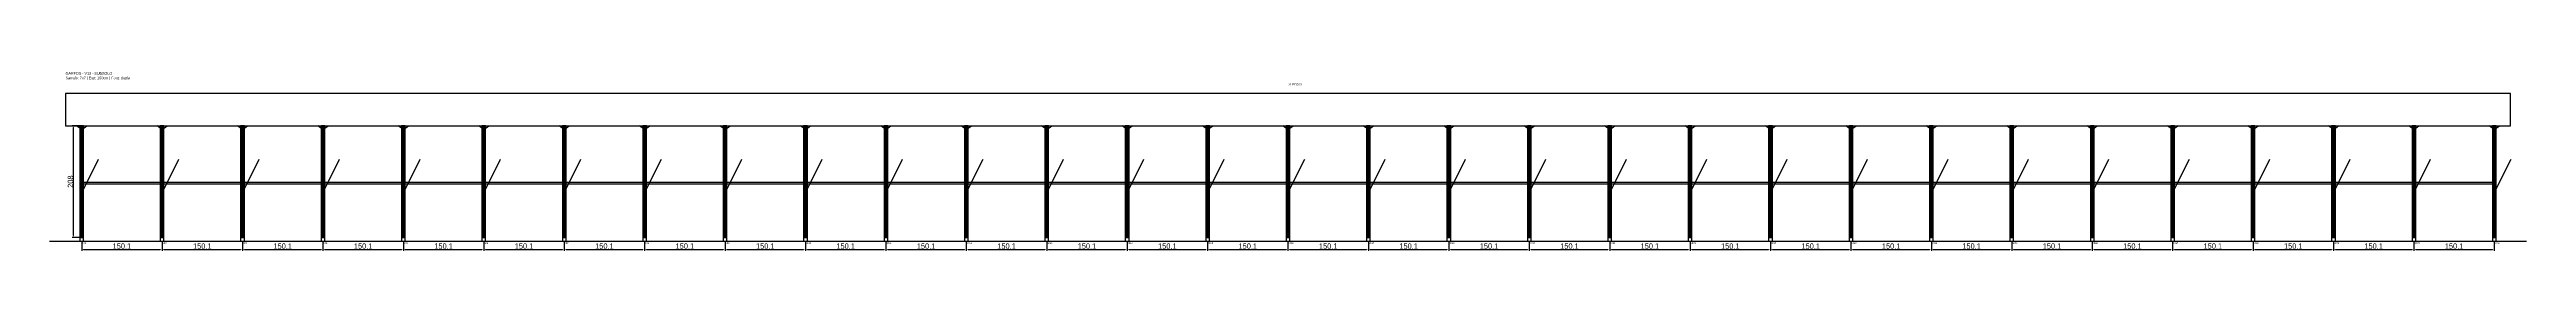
# Model space of a CAD drawing. Header units: metres. Extents: x -30 to 4593, y -25 to 308.
import ezdxf

# ---------------------------------------------------------------- set-up
doc = ezdxf.new("R2010")
doc.units = ezdxf.units.M
for name, color, linetype in [('BARRA_ANCORAGEM', 1, 'Continuous'), ('COTA', 241, 'Continuous'), ('GARFOS OK', 3, 'Continuous'), ('NOME DA VIGA', 6, 'Continuous'), ('SARR_7x7', 40, 'Continuous'), ('TIRAS REESCORAMENTO', 252, 'Continuous'), ('VIGAS', 3, 'Continuous')]:
    doc.layers.add(name, color=color, linetype=linetype)
doc.dimstyles.new('EZ DXF', dxfattribs={"dimtxt": 10, "dimasz": 3.5, "dimexe": 3, "dimexo": 1.5, "dimgap": 1, "dimtad": 1, "dimdec": 1, "dimdsep": 46, "dimcen": 2.5, "dimazin": 3, "dimtfac": 1, "dimtmove": 0, "dimatfit": 3})

msp = doc.modelspace()

# ---------------------------------------------------------------- hatches: boundary and pattern name
at = {"layer": 'COTA'}
h = msp.add_hatch(dxfattribs=at)
h.set_pattern_fill('ANSI31', scale=0.5)
h.paths.add_polyline_path([(26.5, 0), (33.5, 0), (33.5, 208), (26.5, 208)])
h = msp.add_hatch(dxfattribs=at)
h.set_pattern_fill('ANSI31', scale=0.5)
h.paths.add_polyline_path([(176.6, 0), (183.6, 0), (183.6, 208), (176.6, 208)])
h = msp.add_hatch(dxfattribs=at)
h.set_pattern_fill('ANSI31', scale=0.5)
h.paths.add_polyline_path([(326.7, 0), (333.7, 0), (333.7, 208), (326.7, 208)])
h = msp.add_hatch(dxfattribs=at)
h.set_pattern_fill('ANSI31', scale=0.5)
h.paths.add_polyline_path([(476.8, 0), (483.8, 0), (483.8, 208), (476.8, 208)])
h = msp.add_hatch(dxfattribs=at)
h.set_pattern_fill('ANSI31', scale=0.5)
h.paths.add_polyline_path([(626.9, 0), (633.9, 0), (633.9, 208), (626.9, 208)])
h = msp.add_hatch(dxfattribs=at)
h.set_pattern_fill('ANSI31', scale=0.5)
h.paths.add_polyline_path([(777, 0), (784, 0), (784, 208), (777, 208)])
h = msp.add_hatch(dxfattribs=at)
h.set_pattern_fill('ANSI31', scale=0.5)
h.paths.add_polyline_path([(927.11, 0), (934.11, 0), (934.11, 208), (927.11, 208)])
h = msp.add_hatch(dxfattribs=at)
h.set_pattern_fill('ANSI31', scale=0.5)
h.paths.add_polyline_path([(1077.21, 0), (1084.21, 0), (1084.21, 208), (1077.21, 208)])
h = msp.add_hatch(dxfattribs=at)
h.set_pattern_fill('ANSI31', scale=0.5)
h.paths.add_polyline_path([(1227.31, 0), (1234.31, 0), (1234.31, 208), (1227.31, 208)])
h = msp.add_hatch(dxfattribs=at)
h.set_pattern_fill('ANSI31', scale=0.5)
h.paths.add_polyline_path([(1377.41, 0), (1384.41, 0), (1384.41, 208), (1377.41, 208)])
h = msp.add_hatch(dxfattribs=at)
h.set_pattern_fill('ANSI31', scale=0.5)
h.paths.add_polyline_path([(1527.51, 0), (1534.51, 0), (1534.51, 208), (1527.51, 208)])
h = msp.add_hatch(dxfattribs=at)
h.set_pattern_fill('ANSI31', scale=0.5)
h.paths.add_polyline_path([(1677.61, 0), (1684.61, 0), (1684.61, 208), (1677.61, 208)])
h = msp.add_hatch(dxfattribs=at)
h.set_pattern_fill('ANSI31', scale=0.5)
h.paths.add_polyline_path([(1827.71, 0), (1834.71, 0), (1834.71, 208), (1827.71, 208)])
h = msp.add_hatch(dxfattribs=at)
h.set_pattern_fill('ANSI31', scale=0.5)
h.paths.add_polyline_path([(1977.81, 0), (1984.81, 0), (1984.81, 208), (1977.81, 208)])
h = msp.add_hatch(dxfattribs=at)
h.set_pattern_fill('ANSI31', scale=0.5)
h.paths.add_polyline_path([(2127.91, 0), (2134.91, 0), (2134.91, 208), (2127.91, 208)])
h = msp.add_hatch(dxfattribs=at)
h.set_pattern_fill('ANSI31', scale=0.5)
h.paths.add_polyline_path([(2278.01, 0), (2285.01, 0), (2285.01, 208), (2278.01, 208)])
h = msp.add_hatch(dxfattribs=at)
h.set_pattern_fill('ANSI31', scale=0.5)
h.paths.add_polyline_path([(2428.11, 0), (2435.11, 0), (2435.11, 208), (2428.11, 208)])
h = msp.add_hatch(dxfattribs=at)
h.set_pattern_fill('ANSI31', scale=0.5)
h.paths.add_polyline_path([(2578.21, 0), (2585.21, 0), (2585.21, 208), (2578.21, 208)])
h = msp.add_hatch(dxfattribs=at)
h.set_pattern_fill('ANSI31', scale=0.5)
h.paths.add_polyline_path([(2728.32, 0), (2735.32, 0), (2735.32, 208), (2728.32, 208)])
h = msp.add_hatch(dxfattribs=at)
h.set_pattern_fill('ANSI31', scale=0.5)
h.paths.add_polyline_path([(2878.42, 0), (2885.42, 0), (2885.42, 208), (2878.42, 208)])
h = msp.add_hatch(dxfattribs=at)
h.set_pattern_fill('ANSI31', scale=0.5)
h.paths.add_polyline_path([(3028.52, 0), (3035.52, 0), (3035.52, 208), (3028.52, 208)])
h = msp.add_hatch(dxfattribs=at)
h.set_pattern_fill('ANSI31', scale=0.5)
h.paths.add_polyline_path([(3178.62, 0), (3185.62, 0), (3185.62, 208), (3178.62, 208)])
h = msp.add_hatch(dxfattribs=at)
h.set_pattern_fill('ANSI31', scale=0.5)
h.paths.add_polyline_path([(3328.72, 0), (3335.72, 0), (3335.72, 208), (3328.72, 208)])
h = msp.add_hatch(dxfattribs=at)
h.set_pattern_fill('ANSI31', scale=0.5)
h.paths.add_polyline_path([(3478.82, 0), (3485.82, 0), (3485.82, 208), (3478.82, 208)])
h = msp.add_hatch(dxfattribs=at)
h.set_pattern_fill('ANSI31', scale=0.5)
h.paths.add_polyline_path([(3628.92, 0), (3635.92, 0), (3635.92, 208), (3628.92, 208)])
h = msp.add_hatch(dxfattribs=at)
h.set_pattern_fill('ANSI31', scale=0.5)
h.paths.add_polyline_path([(3779.02, 0), (3786.02, 0), (3786.02, 208), (3779.02, 208)])
h = msp.add_hatch(dxfattribs=at)
h.set_pattern_fill('ANSI31', scale=0.5)
h.paths.add_polyline_path([(3929.12, 0), (3936.12, 0), (3936.12, 208), (3929.12, 208)])
h = msp.add_hatch(dxfattribs=at)
h.set_pattern_fill('ANSI31', scale=0.5)
h.paths.add_polyline_path([(4079.22, 0), (4086.22, 0), (4086.22, 208), (4079.22, 208)])
h = msp.add_hatch(dxfattribs=at)
h.set_pattern_fill('ANSI31', scale=0.5)
h.paths.add_polyline_path([(4229.32, 0), (4236.32, 0), (4236.32, 208), (4229.32, 208)])
h = msp.add_hatch(dxfattribs=at)
h.set_pattern_fill('ANSI31', scale=0.5)
h.paths.add_polyline_path([(4379.43, 0), (4386.43, 0), (4386.43, 208), (4379.43, 208)])
h = msp.add_hatch(dxfattribs=at)
h.set_pattern_fill('ANSI31', scale=0.5)
h.paths.add_polyline_path([(4529.53, 0), (4536.53, 0), (4536.53, 208), (4529.53, 208)])

# ---------------------------------------------------------------- linework, layer by layer
at = {"layer": 'BARRA_ANCORAGEM'}
for p, q in [((30, 83.2), (61.2, 145.6)), ((180.1, 83.2), (211.3, 145.6)), ((330.2, 83.2), (361.4, 145.6)), ((480.3, 83.2), (511.5, 145.6)), ((630.4, 83.2), (661.6, 145.6)), ((780.5, 83.2), (811.7, 145.6)), ((930.61, 83.2), (961.81, 145.6)), ((1080.71, 83.2), (1111.91, 145.6)), ((1230.81, 83.2), (1262.01, 145.6)), ((1380.91, 83.2), (1412.11, 145.6)), ((1531.01, 83.2), (1562.21, 145.6)), ((1681.11, 83.2), (1712.31, 145.6)), ((1831.21, 83.2), (1862.41, 145.6)), ((1981.31, 83.2), (2012.51, 145.6)), ((2131.41, 83.2), (2162.61, 145.6)), ((2281.51, 83.2), (2312.71, 145.6)), ((2431.61, 83.2), (2462.81, 145.6)), ((2581.71, 83.2), (2612.91, 145.6)), ((2731.82, 83.2), (2763.02, 145.6)), ((2881.92, 83.2), (2913.12, 145.6)), ((3032.02, 83.2), (3063.22, 145.6)), ((3182.12, 83.2), (3213.32, 145.6)), ((3332.22, 83.2), (3363.42, 145.6)), ((3482.32, 83.2), (3513.52, 145.6)), ((3632.42, 83.2), (3663.62, 145.6)), ((3782.52, 83.2), (3813.72, 145.6)), ((3932.62, 83.2), (3963.82, 145.6)), ((4082.72, 83.2), (4113.92, 145.6)), ((4232.82, 83.2), (4264.02, 145.6)), ((4382.93, 83.2), (4414.13, 145.6)), ((4533.03, 83.2), (4564.23, 145.6))]:
    msp.add_line(p, q, dxfattribs=at)
at = {"layer": 'GARFOS OK'}
for p, q in [((30, 201), (20.5, 208)), ((20.5, 208), (39.5, 208)), ((30, 201), (39.5, 208)), ((180.1, 201), (170.6, 208)), ((170.6, 208), (189.6, 208)), ((180.1, 201), (189.6, 208)), ((330.2, 201), (320.7, 208)), ((320.7, 208), (339.7, 208)), ((330.2, 201), (339.7, 208)), ((480.3, 201), (470.8, 208)), ((470.8, 208), (489.8, 208)), ((480.3, 201), (489.8, 208)), ((630.4, 201), (620.9, 208)), ((620.9, 208), (639.9, 208)), ((630.4, 201), (639.9, 208)), ((780.5, 201), (771, 208)), ((771, 208), (790, 208)), ((780.5, 201), (790, 208)), ((930.61, 201), (921.11, 208)), ((921.11, 208), (940.11, 208)), ((930.61, 201), (940.11, 208)), ((1080.71, 201), (1071.21, 208)), ((1071.21, 208), (1090.21, 208)), ((1080.71, 201), (1090.21, 208)), ((1230.81, 201), (1221.31, 208)), ((1221.31, 208), (1240.31, 208)), ((1230.81, 201), (1240.31, 208)), ((1380.91, 201), (1371.41, 208)), ((1371.41, 208), (1390.41, 208)), ((1380.91, 201), (1390.41, 208)), ((1531.01, 201), (1521.51, 208)), ((1521.51, 208), (1540.51, 208)), ((1531.01, 201), (1540.51, 208)), ((1681.11, 201), (1671.61, 208)), ((1671.61, 208), (1690.61, 208)), ((1681.11, 201), (1690.61, 208)), ((1831.21, 201), (1821.71, 208)), ((1821.71, 208), (1840.71, 208)), ((1831.21, 201), (1840.71, 208)), ((1981.31, 201), (1971.81, 208)), ((1971.81, 208), (1990.81, 208)), ((1981.31, 201), (1990.81, 208)), ((2131.41, 201), (2121.91, 208)), ((2121.91, 208), (2140.91, 208)), ((2131.41, 201), (2140.91, 208)), ((2281.51, 201), (2272.01, 208)), ((2272.01, 208), (2291.01, 208)), ((2281.51, 201), (2291.01, 208)), ((2431.61, 201), (2422.11, 208)), ((2422.11, 208), (2441.11, 208)), ((2431.61, 201), (2441.11, 208)), ((2581.71, 201), (2572.21, 208)), ((2572.21, 208), (2591.21, 208)), ((2581.71, 201), (2591.21, 208)), ((2731.82, 201), (2722.32, 208)), ((2722.32, 208), (2741.32, 208)), ((2731.82, 201), (2741.32, 208)), ((2881.92, 201), (2872.42, 208)), ((2872.42, 208), (2891.42, 208)), ((2881.92, 201), (2891.42, 208)), ((3032.02, 201), (3022.52, 208)), ((3022.52, 208), (3041.52, 208)), ((3032.02, 201), (3041.52, 208)), ((3182.12, 201), (3172.62, 208)), ((3172.62, 208), (3191.62, 208)), ((3182.12, 201), (3191.62, 208)), ((3332.22, 201), (3322.72, 208)), ((3322.72, 208), (3341.72, 208)), ((3332.22, 201), (3341.72, 208)), ((3482.32, 201), (3472.82, 208)), ((3472.82, 208), (3491.82, 208)), ((3482.32, 201), (3491.82, 208)), ((3632.42, 201), (3622.92, 208)), ((3622.92, 208), (3641.92, 208)), ((3632.42, 201), (3641.92, 208)), ((3782.52, 201), (3773.02, 208)), ((3773.02, 208), (3792.02, 208)), ((3782.52, 201), (3792.02, 208)), ((3932.62, 201), (3923.12, 208)), ((3923.12, 208), (3942.12, 208)), ((3932.62, 201), (3942.12, 208)), ((4082.72, 201), (4073.22, 208)), ((4073.22, 208), (4092.22, 208)), ((4082.72, 201), (4092.22, 208)), ((4232.82, 201), (4223.32, 208)), ((4223.32, 208), (4242.32, 208)), ((4232.82, 201), (4242.32, 208)), ((4382.93, 201), (4373.43, 208)), ((4373.43, 208), (4392.43, 208)), ((4382.93, 201), (4392.43, 208)), ((4533.03, 201), (4523.53, 208)), ((4523.53, 208), (4542.53, 208)), ((4533.03, 201), (4542.53, 208))]:
    msp.add_line(p, q, dxfattribs=at)
at = {"layer": 'GARFOS OK', "linetype": 'CONTINUOUS'}
msp.add_line((-30, -7), (4593.03, -7), dxfattribs=at)
at = {"layer": 'GARFOS OK'}
for points in [[(26.5, 0), (33.5, 0), (33.5, 208), (26.5, 208), (26.5, 0)], [(176.6, 0), (183.6, 0), (183.6, 208), (176.6, 208), (176.6, 0)], [(326.7, 0), (333.7, 0), (333.7, 208), (326.7, 208), (326.7, 0)], [(476.8, 0), (483.8, 0), (483.8, 208), (476.8, 208), (476.8, 0)], [(626.9, 0), (633.9, 0), (633.9, 208), (626.9, 208), (626.9, 0)], [(777, 0), (784, 0), (784, 208), (777, 208), (777, 0)], [(927.11, 0), (934.11, 0), (934.11, 208), (927.11, 208), (927.11, 0)], [(1077.21, 0), (1084.21, 0), (1084.21, 208), (1077.21, 208), (1077.21, 0)], [(1227.31, 0), (1234.31, 0), (1234.31, 208), (1227.31, 208), (1227.31, 0)], [(1377.41, 0), (1384.41, 0), (1384.41, 208), (1377.41, 208), (1377.41, 0)], [(1527.51, 0), (1534.51, 0), (1534.51, 208), (1527.51, 208), (1527.51, 0)], [(1677.61, 0), (1684.61, 0), (1684.61, 208), (1677.61, 208), (1677.61, 0)], [(1827.71, 0), (1834.71, 0), (1834.71, 208), (1827.71, 208), (1827.71, 0)], [(1977.81, 0), (1984.81, 0), (1984.81, 208), (1977.81, 208), (1977.81, 0)], [(2127.91, 0), (2134.91, 0), (2134.91, 208), (2127.91, 208), (2127.91, 0)], [(2278.01, 0), (2285.01, 0), (2285.01, 208), (2278.01, 208), (2278.01, 0)], [(2428.11, 0), (2435.11, 0), (2435.11, 208), (2428.11, 208), (2428.11, 0)], [(2578.21, 0), (2585.21, 0), (2585.21, 208), (2578.21, 208), (2578.21, 0)], [(2728.32, 0), (2735.32, 0), (2735.32, 208), (2728.32, 208), (2728.32, 0)], [(2878.42, 0), (2885.42, 0), (2885.42, 208), (2878.42, 208), (2878.42, 0)], [(3028.52, 0), (3035.52, 0), (3035.52, 208), (3028.52, 208), (3028.52, 0)], [(3178.62, 0), (3185.62, 0), (3185.62, 208), (3178.62, 208), (3178.62, 0)], [(3328.72, 0), (3335.72, 0), (3335.72, 208), (3328.72, 208), (3328.72, 0)], [(3478.82, 0), (3485.82, 0), (3485.82, 208), (3478.82, 208), (3478.82, 0)], [(3628.92, 0), (3635.92, 0), (3635.92, 208), (3628.92, 208), (3628.92, 0)], [(3779.02, 0), (3786.02, 0), (3786.02, 208), (3779.02, 208), (3779.02, 0)], [(3929.12, 0), (3936.12, 0), (3936.12, 208), (3929.12, 208), (3929.12, 0)], [(4079.22, 0), (4086.22, 0), (4086.22, 208), (4079.22, 208), (4079.22, 0)], [(4229.32, 0), (4236.32, 0), (4236.32, 208), (4229.32, 208), (4229.32, 0)], [(4379.43, 0), (4386.43, 0), (4386.43, 208), (4379.43, 208), (4379.43, 0)], [(4529.53, 0), (4536.53, 0), (4536.53, 208), (4529.53, 208), (4529.53, 0)]]:
    msp.add_lwpolyline(points, dxfattribs=at)
at = {"layer": 'SARR_7x7'}
for points in [[(26.5, -7), (33.5, -7), (33.5, 0), (26.5, 0), (26.5, -7)], [(176.6, -7), (183.6, -7), (183.6, 0), (176.6, 0), (176.6, -7)], [(326.7, -7), (333.7, -7), (333.7, 0), (326.7, 0), (326.7, -7)], [(476.8, -7), (483.8, -7), (483.8, 0), (476.8, 0), (476.8, -7)], [(626.9, -7), (633.9, -7), (633.9, 0), (626.9, 0), (626.9, -7)], [(777, -7), (784, -7), (784, 0), (777, 0), (777, -7)], [(927.11, -7), (934.11, -7), (934.11, 0), (927.11, 0), (927.11, -7)], [(1077.21, -7), (1084.21, -7), (1084.21, 0), (1077.21, 0), (1077.21, -7)], [(1227.31, -7), (1234.31, -7), (1234.31, 0), (1227.31, 0), (1227.31, -7)], [(1377.41, -7), (1384.41, -7), (1384.41, 0), (1377.41, 0), (1377.41, -7)], [(1527.51, -7), (1534.51, -7), (1534.51, 0), (1527.51, 0), (1527.51, -7)], [(1677.61, -7), (1684.61, -7), (1684.61, 0), (1677.61, 0), (1677.61, -7)], [(1827.71, -7), (1834.71, -7), (1834.71, 0), (1827.71, 0), (1827.71, -7)], [(1977.81, -7), (1984.81, -7), (1984.81, 0), (1977.81, 0), (1977.81, -7)], [(2127.91, -7), (2134.91, -7), (2134.91, 0), (2127.91, 0), (2127.91, -7)], [(2278.01, -7), (2285.01, -7), (2285.01, 0), (2278.01, 0), (2278.01, -7)], [(2428.11, -7), (2435.11, -7), (2435.11, 0), (2428.11, 0), (2428.11, -7)], [(2578.21, -7), (2585.21, -7), (2585.21, 0), (2578.21, 0), (2578.21, -7)], [(2728.32, -7), (2735.32, -7), (2735.32, 0), (2728.32, 0), (2728.32, -7)], [(2878.42, -7), (2885.42, -7), (2885.42, 0), (2878.42, 0), (2878.42, -7)], [(3028.52, -7), (3035.52, -7), (3035.52, 0), (3028.52, 0), (3028.52, -7)], [(3178.62, -7), (3185.62, -7), (3185.62, 0), (3178.62, 0), (3178.62, -7)], [(3328.72, -7), (3335.72, -7), (3335.72, 0), (3328.72, 0), (3328.72, -7)], [(3478.82, -7), (3485.82, -7), (3485.82, 0), (3478.82, 0), (3478.82, -7)], [(3628.92, -7), (3635.92, -7), (3635.92, 0), (3628.92, 0), (3628.92, -7)], [(3779.02, -7), (3786.02, -7), (3786.02, 0), (3779.02, 0), (3779.02, -7)], [(3929.12, -7), (3936.12, -7), (3936.12, 0), (3929.12, 0), (3929.12, -7)], [(4079.22, -7), (4086.22, -7), (4086.22, 0), (4079.22, 0), (4079.22, -7)], [(4229.32, -7), (4236.32, -7), (4236.32, 0), (4229.32, 0), (4229.32, -7)], [(4379.43, -7), (4386.43, -7), (4386.43, 0), (4379.43, 0), (4379.43, -7)], [(4529.53, -7), (4536.53, -7), (4536.53, 0), (4529.53, 0), (4529.53, -7)]]:
    msp.add_lwpolyline(points, dxfattribs=at)
at = {"layer": 'TIRAS REESCORAMENTO'}
for points in [[(30, 100), (180.1, 100), (180.1, 102.5), (30, 102.5), (30, 100)], [(180.1, 100), (330.2, 100), (330.2, 102.5), (180.1, 102.5), (180.1, 100)], [(330.2, 100), (480.3, 100), (480.3, 102.5), (330.2, 102.5), (330.2, 100)], [(480.3, 100), (630.4, 100), (630.4, 102.5), (480.3, 102.5), (480.3, 100)], [(630.4, 100), (780.5, 100), (780.5, 102.5), (630.4, 102.5), (630.4, 100)], [(780.5, 100), (930.61, 100), (930.61, 102.5), (780.5, 102.5), (780.5, 100)], [(930.61, 100), (1080.71, 100), (1080.71, 102.5), (930.61, 102.5), (930.61, 100)], [(1080.71, 100), (1230.81, 100), (1230.81, 102.5), (1080.71, 102.5), (1080.71, 100)], [(1230.81, 100), (1380.91, 100), (1380.91, 102.5), (1230.81, 102.5), (1230.81, 100)], [(1380.91, 100), (1531.01, 100), (1531.01, 102.5), (1380.91, 102.5), (1380.91, 100)], [(1531.01, 100), (1681.11, 100), (1681.11, 102.5), (1531.01, 102.5), (1531.01, 100)], [(1681.11, 100), (1831.21, 100), (1831.21, 102.5), (1681.11, 102.5), (1681.11, 100)], [(1831.21, 100), (1981.31, 100), (1981.31, 102.5), (1831.21, 102.5), (1831.21, 100)], [(1981.31, 100), (2131.41, 100), (2131.41, 102.5), (1981.31, 102.5), (1981.31, 100)], [(2131.41, 100), (2281.51, 100), (2281.51, 102.5), (2131.41, 102.5), (2131.41, 100)], [(2281.51, 100), (2431.61, 100), (2431.61, 102.5), (2281.51, 102.5), (2281.51, 100)], [(2431.61, 100), (2581.71, 100), (2581.71, 102.5), (2431.61, 102.5), (2431.61, 100)], [(2581.71, 100), (2731.82, 100), (2731.82, 102.5), (2581.71, 102.5), (2581.71, 100)], [(2731.82, 100), (2881.92, 100), (2881.92, 102.5), (2731.82, 102.5), (2731.82, 100)], [(2881.92, 100), (3032.02, 100), (3032.02, 102.5), (2881.92, 102.5), (2881.92, 100)], [(3032.02, 100), (3182.12, 100), (3182.12, 102.5), (3032.02, 102.5), (3032.02, 100)], [(3182.12, 100), (3332.22, 100), (3332.22, 102.5), (3182.12, 102.5), (3182.12, 100)], [(3332.22, 100), (3482.32, 100), (3482.32, 102.5), (3332.22, 102.5), (3332.22, 100)], [(3482.32, 100), (3632.42, 100), (3632.42, 102.5), (3482.32, 102.5), (3482.32, 100)], [(3632.42, 100), (3782.52, 100), (3782.52, 102.5), (3632.42, 102.5), (3632.42, 100)], [(3782.52, 100), (3932.62, 100), (3932.62, 102.5), (3782.52, 102.5), (3782.52, 100)], [(3932.62, 100), (4082.72, 100), (4082.72, 102.5), (3932.62, 102.5), (3932.62, 100)], [(4082.72, 100), (4232.82, 100), (4232.82, 102.5), (4082.72, 102.5), (4082.72, 100)], [(4232.82, 100), (4382.93, 100), (4382.93, 102.5), (4232.82, 102.5), (4232.82, 100)], [(4382.93, 100), (4533.03, 100), (4533.03, 102.5), (4382.93, 102.5), (4382.93, 100)]]:
    msp.add_lwpolyline(points, dxfattribs=at)
at = {"layer": 'VIGAS'}
msp.add_lwpolyline([(0, 208), (4563.03, 208), (4563.03, 268), (0, 268), (0, 208)], dxfattribs=at)

# ---------------------------------------------------------------- texts
at = {"layer": 'NOME DA VIGA'}
for s, height, p in [('31 PECAS', 4, (2281.51, 283)), ('GF1', 3, (30, -12)), ('GF2', 3, (180.1, -12)), ('GF3', 3, (330.2, -12)), ('GF4', 3, (480.3, -12)), ('GF5', 3, (630.4, -12)), ('GF6', 3, (780.5, -12)), ('GF7', 3, (930.61, -12)), ('GF8', 3, (1080.71, -12)), ('GF9', 3, (1230.81, -12)), ('GF10', 3, (1380.91, -12)), ('GF11', 3, (1531.01, -12)), ('GF12', 3, (1681.11, -12)), ('GF13', 3, (1831.21, -12)), ('GF14', 3, (1981.31, -12)), ('GF15', 3, (2131.41, -12)), ('GF16', 3, (2281.51, -12)), ('GF17', 3, (2431.61, -12)), ('GF18', 3, (2581.71, -12)), ('GF19', 3, (2731.82, -12)), ('GF20', 3, (2881.92, -12)), ('GF21', 3, (3032.02, -12)), ('GF22', 3, (3182.12, -12)), ('GF23', 3, (3332.22, -12)), ('GF24', 3, (3482.32, -12)), ('GF25', 3, (3632.42, -12)), ('GF26', 3, (3782.52, -12)), ('GF27', 3, (3932.62, -12)), ('GF28', 3, (4082.72, -12)), ('GF29', 3, (4232.82, -12)), ('GF30', 3, (4382.93, -12)), ('GF31', 3, (4533.03, -12))]:
    msp.add_text(s, height=height, dxfattribs=at).set_placement(p)
at = {"layer": 'NOME DA VIGA', "insert": (0, 293), "char_height": 5, "attachment_point": 7}
msp.add_mtext('GARFOS - V13 - SUBSOLO\\PSarrafo: 7x7 | Esp: 150cm | Forq: dupla', dxfattribs=at)

# ---------------------------------------------------------------- dimensions: what is measured, and where the dimension line sits
at = {"layer": 'COTA'}
msp.add_linear_dim(base=(15, 0), p1=(30, 0), p2=(30, 208), angle=90, dimstyle='EZ DXF', dxfattribs=at).render()
for base, p1, p2 in [((30, -22), (30, -7), (180.1, -7)), ((180.1, -22), (180.1, -7), (330.2, -7)), ((330.2, -22), (330.2, -7), (480.3, -7)), ((480.3, -22), (480.3, -7), (630.4, -7)), ((630.4, -22), (630.4, -7), (780.5, -7)), ((780.5, -22), (780.5, -7), (930.61, -7)), ((930.61, -22), (930.61, -7), (1080.71, -7)), ((1080.71, -22), (1080.71, -7), (1230.81, -7)), ((1230.81, -22), (1230.81, -7), (1380.91, -7)), ((1380.91, -22), (1380.91, -7), (1531.01, -7)), ((1531.01, -22), (1531.01, -7), (1681.11, -7)), ((1681.11, -22), (1681.11, -7), (1831.21, -7)), ((1831.21, -22), (1831.21, -7), (1981.31, -7)), ((1981.31, -22), (1981.31, -7), (2131.41, -7)), ((2131.41, -22), (2131.41, -7), (2281.51, -7)), ((2281.51, -22), (2281.51, -7), (2431.61, -7)), ((2431.61, -22), (2431.61, -7), (2581.71, -7)), ((2581.71, -22), (2581.71, -7), (2731.82, -7)), ((2731.82, -22), (2731.82, -7), (2881.92, -7)), ((2881.92, -22), (2881.92, -7), (3032.02, -7)), ((3032.02, -22), (3032.02, -7), (3182.12, -7)), ((3182.12, -22), (3182.12, -7), (3332.22, -7)), ((3332.22, -22), (3332.22, -7), (3482.32, -7)), ((3482.32, -22), (3482.32, -7), (3632.42, -7)), ((3632.42, -22), (3632.42, -7), (3782.52, -7)), ((3782.52, -22), (3782.52, -7), (3932.62, -7)), ((3932.62, -22), (3932.62, -7), (4082.72, -7)), ((4082.72, -22), (4082.72, -7), (4232.82, -7)), ((4232.82, -22), (4232.82, -7), (4382.93, -7)), ((4382.93, -22), (4382.93, -7), (4533.03, -7))]:
    msp.add_linear_dim(base=base, p1=p1, p2=p2, dimstyle='EZ DXF', dxfattribs=at).render()

doc.saveas('drawing.dxf')
